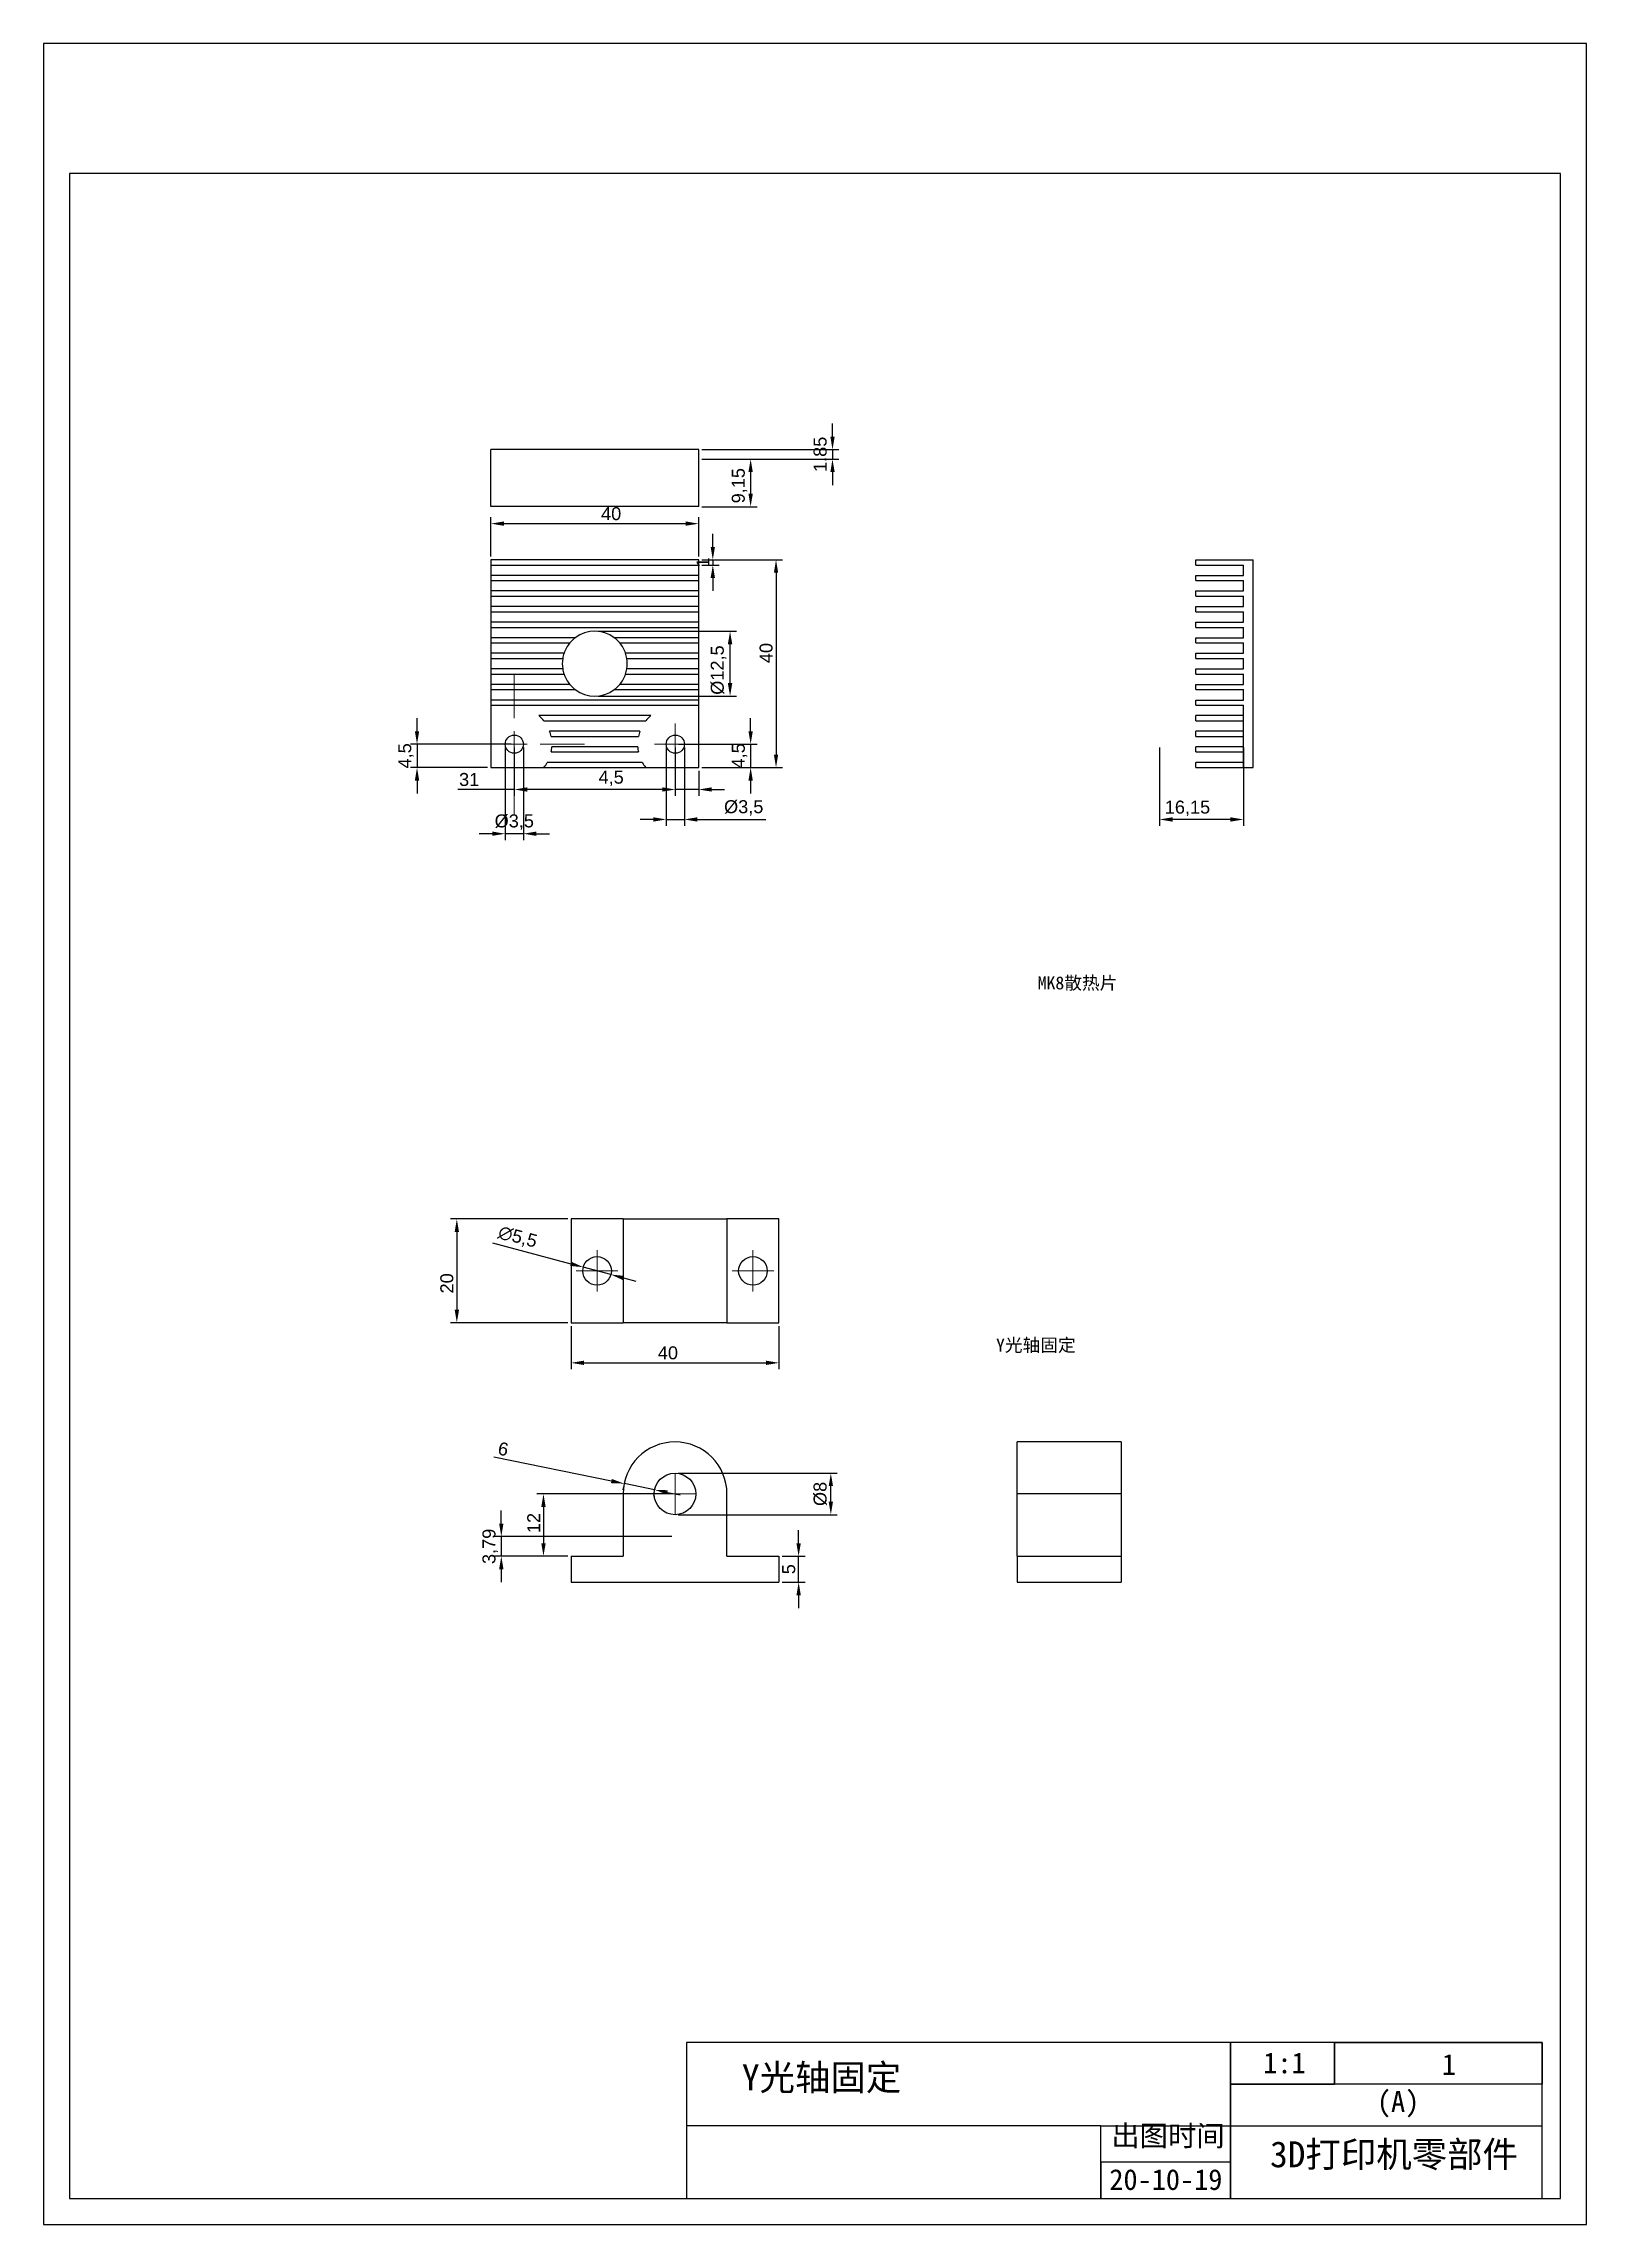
# Model space of a CAD drawing. Header units: millimetres. Extents: x -9 to 2385, y -1365 to 512.
# Drawn here: x 1450.6 to 1747.6, y -385.8 to 34.2 of the extents above; entities that cross this region are included whole.
import ezdxf

# ---------------------------------------------------------------- set-up
doc = ezdxf.new("R2010")
doc.units = ezdxf.units.MM
doc.styles.get("Standard").update_dxf_attribs({"font": 'arial.ttf'})
doc.dimstyles.new('ISO-25', dxfattribs={"dimtxt": 2.5, "dimasz": 2.5, "dimexe": 1.25, "dimexo": 0.625, "dimtad": 1, "dimtxsty": 'Standard', "dimcen": 2.5, "dimclrd": 1, "dimclre": 1, "dimclrt": 1, "dimadec": 0, "dimazin": 0, "dimtfac": 1, "dimtmove": 0, "dimatfit": 3, "dimfxl": 1, "dimtfillclr": 1, "dimarcsym": 0})

msp = doc.modelspace()

# ---------------------------------------------------------------- texts
at = {"char_height": 2.5, "attachment_point": 1}
for s, insert in [('{\\fSimSun|b0|i0|c134|p2;MK8散热片}', (1641.9414, -145.4978)), ('{\\fSimSun|b0|i0|c134|p2;Y光轴固定}', (1633.9175, -215.2483))]:
    msp.add_mtext_dynamic_manual_height_columns(s, width=39.865692, gutter_width=12.5, heights=[0], dxfattribs=dict(at, insert=insert))
at = {"attachment_point": 1}
for s, insert, char_height in [('{\\fSimSun|b0|i0|c134|p2;Y光轴固定}', (1584.9903, -355.0386, 620.1756), 5), ('{\\fSimSun|b0|i0|c134|p2;1}', (1719.737, -353.0526, 420), 4), ('{\\fSimSun|b0|i0|c134|p2;(A)}', (1707.238, -360.1838, 420), 4), ('{\\fSimSun|b0|i0|c134|p2;出图时间}', (1656.1005, -366.7931, 1260), 4), ('{\\fSimSun|b0|i0|c0|p2;3D\\fSimSun|b0|i0|c134|p2;打印机零部件}', (1686.6715, -369.8517), 5), ('{\\fSimSun|b0|i0|c134|p2;20-10-19}', (1655.7277, -375.2134), 4)]:
    msp.add_mtext(s, dxfattribs=dict(at, insert=insert, char_height=char_height))
at = {"insert": (1685.3558, -352.752, 420), "char_height": 4, "width": 9.189944, "attachment_point": 1}
msp.add_mtext('{\\fSimSun|b0|i0|c134|p2;1:1}', dxfattribs=at)

# ---------------------------------------------------------------- blocks, each defined once
blk = doc.blocks.new('*D246')
at = {"color": 1, "linetype": 'Continuous', "lineweight": -2, "transparency": 16777216}
for p, q in [((1536.67, -64.65), (1536.67, -57.05)), ((1539.17, -58.3), (1574.17, -58.3)), ((1576.67, -64.65), (1576.67, -57.05))]:
    blk.add_line(p, q, dxfattribs=at)
at = {"color": 1, "linetype": 'Continuous', "transparency": 16777216}
for points in [[(1539.17, -57.88), (1539.17, -58.71), (1536.67, -58.3)], [(1574.17, -57.88), (1574.17, -58.71), (1576.67, -58.3)]]:
    blk.add_solid(points, dxfattribs=at)
at = {"layer": 'Defpoints', "color": 0, "linetype": 'Continuous', "transparency": 16777216}
for p in [(1576.67, -58.3), (1536.67, -65.27), (1576.67, -65.27)]:
    blk.add_point(p, dxfattribs=at)
at = {"color": 1, "linetype": 'Continuous', "lineweight": 18, "transparency": 16777216, "insert": (1559.82, -55.12), "char_height": 2.5, "attachment_point": 2}
blk.add_mtext('40', dxfattribs=at)
blk = doc.blocks.new('*D247')
at = {"color": 1, "linetype": 'Continuous', "lineweight": -2, "transparency": 16777216}
for p, q in [((1577.29, -65.27), (1592.81, -65.27)), ((1591.56, -67.77), (1591.56, -102.77)), ((1577.29, -105.27), (1592.81, -105.27))]:
    blk.add_line(p, q, dxfattribs=at)
at = {"color": 1, "linetype": 'Continuous', "transparency": 16777216}
for points in [[(1591.15, -67.77), (1591.98, -67.77), (1591.56, -65.27)], [(1591.15, -102.77), (1591.98, -102.77), (1591.56, -105.27)]]:
    blk.add_solid(points, dxfattribs=at)
at = {"layer": 'Defpoints', "color": 0, "linetype": 'Continuous', "transparency": 16777216}
for p in [(1576.67, -65.27), (1576.67, -105.27), (1591.56, -105.27)]:
    blk.add_point(p, dxfattribs=at)
at = {"color": 1, "linetype": 'Continuous', "lineweight": 18, "transparency": 16777216, "insert": (1588.39, -83.22), "char_height": 2.5, "attachment_point": 2, "rotation": 90}
blk.add_mtext('40', dxfattribs=at)
blk = doc.blocks.new('*D248')
at = {"color": 1, "linetype": 'Continuous', "lineweight": -2, "transparency": 16777216}
for p, q in [((1557.29, -79.02), (1583.96, -79.02)), ((1582.71, -89.02), (1582.71, -81.52)), ((1557.29, -91.52), (1583.96, -91.52))]:
    blk.add_line(p, q, dxfattribs=at)
at = {"color": 1, "linetype": 'Continuous', "transparency": 16777216}
for points in [[(1582.29, -81.52), (1583.13, -81.52), (1582.71, -79.02)], [(1582.29, -89.02), (1583.13, -89.02), (1582.71, -91.52)]]:
    blk.add_solid(points, dxfattribs=at)
at = {"layer": 'Defpoints', "color": 0, "linetype": 'Continuous', "transparency": 16777216}
for p in [(1556.67, -79.02), (1582.71, -79.02), (1556.67, -91.52)]:
    blk.add_point(p, dxfattribs=at)
at = {"color": 1, "linetype": 'Continuous', "lineweight": 18, "transparency": 16777216, "insert": (1579, -86.5), "char_height": 2.5, "attachment_point": 2, "rotation": 90}
blk.add_mtext('%%c12,5', dxfattribs=at)
blk = doc.blocks.new('*D249')
at = {"color": 1, "linetype": 'Continuous', "lineweight": -2, "transparency": 16777216}
for p, q in [((1579.39, -62.77), (1579.39, -60.27)), ((1577.29, -65.27), (1580.64, -65.27)), ((1577.29, -66.27), (1580.64, -66.27)), ((1579.39, -65.27), (1579.39, -66.27)), ((1579.39, -68.77), (1579.39, -71.27))]:
    blk.add_line(p, q, dxfattribs=at)
at = {"color": 1, "linetype": 'Continuous', "transparency": 16777216}
for points in [[(1578.97, -62.77), (1579.81, -62.77), (1579.39, -65.27)], [(1578.97, -68.77), (1579.81, -68.77), (1579.39, -66.27)]]:
    blk.add_solid(points, dxfattribs=at)
at = {"layer": 'Defpoints', "color": 0, "linetype": 'Continuous', "transparency": 16777216}
for p in [(1576.67, -65.27), (1576.67, -66.27), (1579.39, -66.27)]:
    blk.add_point(p, dxfattribs=at)
at = {"color": 1, "linetype": 'Continuous', "lineweight": 18, "transparency": 16777216, "insert": (1576.25, -65.77), "char_height": 2.5, "attachment_point": 2, "rotation": 90}
blk.add_mtext('1', dxfattribs=at)
blk = doc.blocks.new('*D250')
at = {"color": 1, "linetype": 'Continuous', "lineweight": -2, "transparency": 16777216}
for p, q in [((1570.42, -101.4), (1570.42, -116.52)), ((1573.92, -101.4), (1573.92, -116.52)), ((1567.92, -115.27), (1565.42, -115.27)), ((1570.42, -115.27), (1573.92, -115.27)), ((1576.42, -115.27), (1589.61, -115.27))]:
    blk.add_line(p, q, dxfattribs=at)
at = {"color": 1, "linetype": 'Continuous', "transparency": 16777216}
for points in [[(1567.92, -114.85), (1567.92, -115.69), (1570.42, -115.27)], [(1576.42, -114.85), (1576.42, -115.69), (1573.92, -115.27)]]:
    blk.add_solid(points, dxfattribs=at)
at = {"layer": 'Defpoints', "color": 0, "linetype": 'Continuous', "transparency": 16777216}
for p in [(1570.42, -100.77), (1573.92, -100.77), (1570.42, -115.27)]:
    blk.add_point(p, dxfattribs=at)
at = {"color": 1, "linetype": 'Continuous', "lineweight": 18, "transparency": 16777216, "insert": (1585.34, -111.56), "char_height": 2.5, "attachment_point": 2}
blk.add_mtext('%%c3,5', dxfattribs=at)
blk = doc.blocks.new('*D251')
at = {"color": 1, "linetype": 'Continuous', "lineweight": -2, "transparency": 16777216}
for p, q in [((1539.42, -101.4), (1539.42, -119.27)), ((1542.92, -101.4), (1542.92, -119.27)), ((1536.92, -118.02), (1534.42, -118.02)), ((1542.92, -118.02), (1539.42, -118.02)), ((1545.42, -118.02), (1547.92, -118.02))]:
    blk.add_line(p, q, dxfattribs=at)
at = {"color": 1, "linetype": 'Continuous', "transparency": 16777216}
for points in [[(1536.92, -117.6), (1536.92, -118.43), (1539.42, -118.02)], [(1545.42, -117.6), (1545.42, -118.43), (1542.92, -118.02)]]:
    blk.add_solid(points, dxfattribs=at)
at = {"layer": 'Defpoints', "color": 0, "linetype": 'Continuous', "transparency": 16777216}
for p in [(1539.42, -100.77), (1542.92, -100.77), (1539.42, -118.02)]:
    blk.add_point(p, dxfattribs=at)
at = {"color": 1, "linetype": 'Continuous', "lineweight": 18, "transparency": 16777216, "insert": (1541.17, -114.3), "char_height": 2.5, "attachment_point": 2}
blk.add_mtext('%%c3,5', dxfattribs=at)
blk = doc.blocks.new('*D252')
at = {"color": 1, "linetype": 'Continuous', "lineweight": -2, "transparency": 16777216}
for p, q in [((1541.17, -101.4), (1541.17, -110.75)), ((1572.17, -101.4), (1572.17, -110.75)), ((1541.17, -109.5), (1530.31, -109.5)), ((1569.67, -109.5), (1543.67, -109.5))]:
    blk.add_line(p, q, dxfattribs=at)
at = {"color": 1, "linetype": 'Continuous', "transparency": 16777216}
for points in [[(1543.67, -109.08), (1543.67, -109.91), (1541.17, -109.5)], [(1569.67, -109.08), (1569.67, -109.91), (1572.17, -109.5)]]:
    blk.add_solid(points, dxfattribs=at)
at = {"layer": 'Defpoints', "color": 0, "linetype": 'Continuous', "transparency": 16777216}
for p in [(1541.17, -100.77), (1572.17, -100.77), (1572.17, -109.5)]:
    blk.add_point(p, dxfattribs=at)
at = {"color": 1, "linetype": 'Continuous', "lineweight": 18, "transparency": 16777216, "insert": (1532.48, -106.32), "char_height": 2.5, "attachment_point": 2}
blk.add_mtext('31', dxfattribs=at)
blk = doc.blocks.new('*D253')
at = {"color": 1, "linetype": 'Continuous', "lineweight": -2, "transparency": 16777216}
for p, q in [((1572.17, -101.4), (1572.17, -110.75)), ((1576.67, -105.9), (1576.67, -110.75)), ((1569.67, -109.5), (1556.86, -109.5)), ((1576.67, -109.5), (1572.17, -109.5)), ((1579.17, -109.5), (1581.67, -109.5))]:
    blk.add_line(p, q, dxfattribs=at)
at = {"color": 1, "linetype": 'Continuous', "transparency": 16777216}
for points in [[(1569.67, -109.08), (1569.67, -109.91), (1572.17, -109.5)], [(1579.17, -109.08), (1579.17, -109.91), (1576.67, -109.5)]]:
    blk.add_solid(points, dxfattribs=at)
at = {"layer": 'Defpoints', "color": 0, "linetype": 'Continuous', "transparency": 16777216}
for p in [(1572.17, -100.77), (1576.67, -105.27), (1576.67, -109.5)]:
    blk.add_point(p, dxfattribs=at)
at = {"color": 1, "linetype": 'Continuous', "lineweight": 18, "transparency": 16777216, "insert": (1559.82, -105.88), "char_height": 2.5, "attachment_point": 2}
blk.add_mtext('4,5', dxfattribs=at)
blk = doc.blocks.new('*D254')
at = {"color": 1, "linetype": 'Continuous', "lineweight": -2, "transparency": 16777216}
for p, q in [((1586.67, -98.27), (1586.67, -95.77)), ((1572.79, -100.77), (1587.92, -100.77)), ((1586.67, -100.77), (1586.67, -105.27)), ((1577.29, -105.27), (1587.92, -105.27)), ((1586.67, -107.77), (1586.67, -110.27))]:
    blk.add_line(p, q, dxfattribs=at)
at = {"color": 1, "linetype": 'Continuous', "transparency": 16777216}
for points in [[(1586.25, -98.27), (1587.09, -98.27), (1586.67, -100.77)], [(1586.25, -107.77), (1587.09, -107.77), (1586.67, -105.27)]]:
    blk.add_solid(points, dxfattribs=at)
at = {"layer": 'Defpoints', "color": 0, "linetype": 'Continuous', "transparency": 16777216}
for p in [(1572.17, -100.77), (1576.67, -105.27), (1586.67, -105.27)]:
    blk.add_point(p, dxfattribs=at)
at = {"color": 1, "linetype": 'Continuous', "lineweight": 18, "transparency": 16777216, "insert": (1583.05, -103.02), "char_height": 2.5, "attachment_point": 2, "rotation": 90}
blk.add_mtext('4,5', dxfattribs=at)
blk = doc.blocks.new('*D255')
at = {"color": 1, "linetype": 'Continuous', "lineweight": -2, "transparency": 16777216}
for p, q in [((1522.45, -98.27), (1522.45, -95.77)), ((1540.54, -100.77), (1521.2, -100.77)), ((1522.45, -100.77), (1522.45, -105.27)), ((1536.04, -105.27), (1521.2, -105.27)), ((1522.45, -107.77), (1522.45, -110.27))]:
    blk.add_line(p, q, dxfattribs=at)
at = {"color": 1, "linetype": 'Continuous', "transparency": 16777216}
for points in [[(1522.03, -98.27), (1522.86, -98.27), (1522.45, -100.77)], [(1522.03, -107.77), (1522.86, -107.77), (1522.45, -105.27)]]:
    blk.add_solid(points, dxfattribs=at)
at = {"layer": 'Defpoints', "color": 0, "linetype": 'Continuous', "transparency": 16777216}
for p in [(1541.17, -100.77), (1522.45, -105.27), (1536.67, -105.27)]:
    blk.add_point(p, dxfattribs=at)
at = {"color": 1, "linetype": 'Continuous', "lineweight": 18, "transparency": 16777216, "insert": (1518.83, -103.02), "char_height": 2.5, "attachment_point": 2, "rotation": 90}
blk.add_mtext('4,5', dxfattribs=at)
blk = doc.blocks.new('SW_CENTERMARKSYMBOL_0')
at = {"color": 0, "linetype": 'Continuous', "lineweight": 0}
for p, q in [((0, 5), (0, 13.5)), ((-5, 0), (-13.5, 0)), ((0, 0), (-2.5, 0)), ((0, 0), (0, 2.5)), ((0, 0), (0, -2.5)), ((0, 0), (2.5, 0)), ((5, 0), (13.5, 0)), ((0, -5), (0, -13.5))]:
    blk.add_line(p, q, dxfattribs=at)
blk = doc.blocks.new('SW_CENTERMARKSYMBOL_1')
at = {"color": 0, "linetype": 'Continuous', "lineweight": 0}
for p, q in [((-2.5, 0), (-4, 0)), ((0, 0), (-2.5, 0)), ((0, 2.5), (0, 4)), ((0, 0), (0, 2.5)), ((0, 0), (0, -2.5)), ((0, 0), (2.5, 0)), ((2.5, 0), (4, 0)), ((0, -2.5), (0, -4))]:
    blk.add_line(p, q, dxfattribs=at)
blk = doc.blocks.new('*D256')
at = {"color": 1, "linetype": 'Continuous', "lineweight": -2, "transparency": 16777216}
for p, q in [((1602.43, -41.53), (1602.43, -39.03)), ((1577.29, -44.03), (1603.68, -44.03)), ((1577.29, -45.88), (1603.68, -45.88)), ((1602.43, -44.03), (1602.43, -45.88)), ((1602.43, -48.38), (1602.43, -50.88))]:
    blk.add_line(p, q, dxfattribs=at)
at = {"color": 1, "linetype": 'Continuous', "transparency": 16777216}
for points in [[(1602.02, -41.53), (1602.85, -41.53), (1602.43, -44.03)], [(1602.02, -48.38), (1602.85, -48.38), (1602.43, -45.88)]]:
    blk.add_solid(points, dxfattribs=at)
at = {"layer": 'Defpoints', "color": 0, "linetype": 'Continuous', "transparency": 16777216}
for p in [(1576.67, -44.03), (1576.67, -45.88), (1602.43, -45.88)]:
    blk.add_point(p, dxfattribs=at)
at = {"color": 1, "linetype": 'Continuous', "lineweight": 18, "transparency": 16777216, "insert": (1598.8, -44.95), "char_height": 2.5, "attachment_point": 2, "rotation": 90}
blk.add_mtext('1,85', dxfattribs=at)
blk = doc.blocks.new('*D257')
at = {"color": 1, "linetype": 'Continuous', "lineweight": -2, "transparency": 16777216}
for p, q in [((1577.29, -45.88), (1587.92, -45.88)), ((1586.67, -48.38), (1586.67, -52.53)), ((1577.29, -55.03), (1587.92, -55.03))]:
    blk.add_line(p, q, dxfattribs=at)
at = {"color": 1, "linetype": 'Continuous', "transparency": 16777216}
for points in [[(1586.25, -48.38), (1587.09, -48.38), (1586.67, -45.88)], [(1586.25, -52.53), (1587.09, -52.53), (1586.67, -55.03)]]:
    blk.add_solid(points, dxfattribs=at)
at = {"layer": 'Defpoints', "color": 0, "linetype": 'Continuous', "transparency": 16777216}
for p in [(1576.67, -45.88), (1576.67, -55.03), (1586.67, -55.03)]:
    blk.add_point(p, dxfattribs=at)
at = {"color": 1, "linetype": 'Continuous', "lineweight": 18, "transparency": 16777216, "insert": (1583.04, -50.99), "char_height": 2.5, "attachment_point": 2, "rotation": 90}
blk.add_mtext('9,15', dxfattribs=at)
blk = doc.blocks.new('*D258')
at = {"color": 1, "linetype": 'Continuous', "lineweight": -2, "transparency": 16777216}
for p, q in [((1665.39, -101.4), (1665.39, -116.52)), ((1681.54, -101.4), (1681.54, -116.52)), ((1679.04, -115.27), (1667.89, -115.27))]:
    blk.add_line(p, q, dxfattribs=at)
at = {"color": 1, "linetype": 'Continuous', "transparency": 16777216}
for points in [[(1667.89, -114.85), (1667.89, -115.69), (1665.39, -115.27)], [(1679.04, -114.85), (1679.04, -115.69), (1681.54, -115.27)]]:
    blk.add_solid(points, dxfattribs=at)
at = {"layer": 'Defpoints', "color": 0, "linetype": 'Continuous', "transparency": 16777216}
for p in [(1665.39, -100.77), (1681.54, -100.77), (1665.39, -115.27)]:
    blk.add_point(p, dxfattribs=at)
at = {"color": 1, "linetype": 'Continuous', "lineweight": 18, "transparency": 16777216, "insert": (1670.77, -111.64), "char_height": 2.5, "attachment_point": 2}
blk.add_mtext('16,15', dxfattribs=at)
blk = doc.blocks.new('*D266')
at = {"color": 1, "linetype": 'Continuous', "lineweight": -2, "transparency": 16777216}
for p, q in [((1595.91, -254.67), (1595.91, -252.17)), ((1592.74, -257.17), (1597.16, -257.17)), ((1595.91, -262.17), (1595.91, -257.17)), ((1592.74, -262.17), (1597.16, -262.17)), ((1595.91, -264.67), (1595.91, -267.17))]:
    blk.add_line(p, q, dxfattribs=at)
at = {"color": 1, "linetype": 'Continuous', "transparency": 16777216}
for points in [[(1595.49, -254.67), (1596.33, -254.67), (1595.91, -257.17)], [(1595.49, -264.67), (1596.33, -264.67), (1595.91, -262.17)]]:
    blk.add_solid(points, dxfattribs=at)
at = {"layer": 'Defpoints', "color": 0, "linetype": 'Continuous', "transparency": 16777216}
for p in [(1592.11, -257.17), (1595.91, -257.17), (1592.11, -262.17)]:
    blk.add_point(p, dxfattribs=at)
at = {"color": 1, "linetype": 'Continuous', "lineweight": 18, "transparency": 16777216, "insert": (1592.74, -259.67), "char_height": 2.5, "attachment_point": 2, "rotation": 90}
blk.add_mtext('5', dxfattribs=at)
blk = doc.blocks.new('*D267')
at = {"color": 1, "linetype": 'Continuous', "lineweight": -2, "transparency": 16777216}
for p, q in [((1572.74, -241.17), (1603.36, -241.17)), ((1602.11, -246.67), (1602.11, -243.67)), ((1572.74, -249.17), (1603.36, -249.17))]:
    blk.add_line(p, q, dxfattribs=at)
at = {"color": 1, "linetype": 'Continuous', "transparency": 16777216}
for points in [[(1601.7, -243.67), (1602.53, -243.67), (1602.11, -241.17)], [(1601.7, -246.67), (1602.53, -246.67), (1602.11, -249.17)]]:
    blk.add_solid(points, dxfattribs=at)
at = {"layer": 'Defpoints', "color": 0, "linetype": 'Continuous', "transparency": 16777216}
for p in [(1572.11, -241.17), (1602.11, -241.17), (1572.11, -249.17)]:
    blk.add_point(p, dxfattribs=at)
at = {"color": 1, "linetype": 'Continuous', "lineweight": 18, "transparency": 16777216, "insert": (1598.79, -245.17), "char_height": 2.5, "attachment_point": 2, "rotation": 90}
blk.add_mtext('%%c8', dxfattribs=at)
blk = doc.blocks.new('*D268')
at = {"color": 1, "linetype": 'Continuous', "lineweight": -2, "transparency": 16777216}
for p, q in [((1538.67, -250.87), (1538.67, -248.37)), ((1571.49, -253.37), (1537.42, -253.37)), ((1538.67, -253.37), (1538.67, -257.17)), ((1551.49, -257.17), (1537.42, -257.17)), ((1538.67, -259.67), (1538.67, -262.17))]:
    blk.add_line(p, q, dxfattribs=at)
at = {"color": 1, "linetype": 'Continuous', "transparency": 16777216}
for points in [[(1538.25, -250.87), (1539.09, -250.87), (1538.67, -253.37)], [(1538.25, -259.67), (1539.09, -259.67), (1538.67, -257.17)]]:
    blk.add_solid(points, dxfattribs=at)
at = {"layer": 'Defpoints', "color": 0, "linetype": 'Continuous', "transparency": 16777216}
for p in [(1572.11, -253.37), (1538.67, -257.17), (1552.11, -257.17)]:
    blk.add_point(p, dxfattribs=at)
at = {"color": 1, "linetype": 'Continuous', "lineweight": 18, "transparency": 16777216, "insert": (1535.04, -255.27), "char_height": 2.5, "attachment_point": 2, "rotation": 90}
blk.add_mtext('3,79', dxfattribs=at)
blk = doc.blocks.new('*D269')
at = {"color": 1, "linetype": 'Continuous', "lineweight": -2, "transparency": 16777216}
for p, q in [((1571.49, -245.17), (1545.54, -245.17)), ((1546.79, -247.67), (1546.79, -254.67)), ((1551.49, -257.17), (1545.54, -257.17))]:
    blk.add_line(p, q, dxfattribs=at)
at = {"color": 1, "linetype": 'Continuous', "transparency": 16777216}
for points in [[(1546.37, -247.67), (1547.21, -247.67), (1546.79, -245.17)], [(1546.37, -254.67), (1547.21, -254.67), (1546.79, -257.17)]]:
    blk.add_solid(points, dxfattribs=at)
at = {"layer": 'Defpoints', "color": 0, "linetype": 'Continuous', "transparency": 16777216}
for p in [(1572.11, -245.17), (1546.79, -257.17), (1552.11, -257.17)]:
    blk.add_point(p, dxfattribs=at)
at = {"color": 1, "linetype": 'Continuous', "lineweight": 18, "transparency": 16777216, "insert": (1543.66, -250.77), "char_height": 2.5, "attachment_point": 2, "rotation": 90}
blk.add_mtext('12', dxfattribs=at)
blk = doc.blocks.new('*D270')
at = {"color": 1, "linetype": 'Continuous', "lineweight": -2, "transparency": 16777216}
for p, q in [((1559.86, -242.69), (1537.25, -238.11)), ((1568.19, -244.37), (1562.31, -243.18)), ((1562.19, -243.79), (1562.06, -244.41)), ((1568.07, -244.98), (1567.94, -245.6)), ((1570.64, -244.87), (1573.09, -245.36))]:
    blk.add_line(p, q, dxfattribs=at)
at = {"color": 1, "linetype": 'Continuous', "transparency": 16777216}
for points in [[(1559.94, -242.28), (1559.78, -243.09), (1562.31, -243.18)], [(1570.73, -244.46), (1570.56, -245.28), (1568.19, -244.37)]]:
    blk.add_solid(points, dxfattribs=at)
at = {"layer": 'Defpoints', "color": 0, "linetype": 'Continuous', "transparency": 16777216}
for p in [(1562.31, -243.18), (1562.31, -243.18), (1568.19, -244.37)]:
    blk.add_point(p, dxfattribs=at)
at = {"color": 1, "linetype": 'Continuous', "lineweight": 18, "transparency": 16777216, "insert": (1539.3, -235.28), "char_height": 2.5, "attachment_point": 2, "rotation": 348.5572}
blk.add_mtext('6', dxfattribs=at)
blk = doc.blocks.new('SW_CENTERMARKSYMBOL_2')
at = {"color": 0, "linetype": 'Continuous', "lineweight": 0}
for p, q in [((-2.5, 0), (-4, 0)), ((0, 0), (-2.5, 0)), ((0, 2.5), (0, 4)), ((0, 0), (0, 2.5)), ((0, 0), (0, -2.5)), ((0, 0), (2.5, 0)), ((2.5, 0), (4, 0)), ((0, -2.5), (0, -4))]:
    blk.add_line(p, q, dxfattribs=at)
blk = doc.blocks.new('*D271')
at = {"color": 1, "linetype": 'Continuous', "lineweight": -2, "transparency": 16777216}
for p, q in [((1552.11, -212.84), (1552.11, -221.17)), ((1592.11, -212.84), (1592.11, -221.17)), ((1554.61, -219.92), (1589.61, -219.92))]:
    blk.add_line(p, q, dxfattribs=at)
at = {"color": 1, "linetype": 'Continuous', "transparency": 16777216}
for points in [[(1554.61, -219.5), (1554.61, -220.34), (1552.11, -219.92)], [(1589.61, -219.5), (1589.61, -220.34), (1592.11, -219.92)]]:
    blk.add_solid(points, dxfattribs=at)
at = {"layer": 'Defpoints', "color": 0, "linetype": 'Continuous', "transparency": 16777216}
for p in [(1552.11, -212.21), (1592.11, -212.21), (1592.11, -219.92)]:
    blk.add_point(p, dxfattribs=at)
at = {"color": 1, "linetype": 'Continuous', "lineweight": 18, "transparency": 16777216, "insert": (1570.75, -216.74), "char_height": 2.5, "attachment_point": 2}
blk.add_mtext('40', dxfattribs=at)
blk = doc.blocks.new('*D272')
at = {"color": 1, "linetype": 'Continuous', "lineweight": -2, "transparency": 16777216}
for p, q in [((1551.49, -192.21), (1528.86, -192.21)), ((1530.11, -194.71), (1530.11, -209.71)), ((1551.49, -212.21), (1528.86, -212.21))]:
    blk.add_line(p, q, dxfattribs=at)
at = {"color": 1, "linetype": 'Continuous', "transparency": 16777216}
for points in [[(1529.7, -194.71), (1530.53, -194.71), (1530.11, -192.21)], [(1529.7, -209.71), (1530.53, -209.71), (1530.11, -212.21)]]:
    blk.add_solid(points, dxfattribs=at)
at = {"layer": 'Defpoints', "color": 0, "linetype": 'Continuous', "transparency": 16777216}
for p in [(1552.11, -192.21), (1530.11, -212.21), (1552.11, -212.21)]:
    blk.add_point(p, dxfattribs=at)
at = {"color": 1, "linetype": 'Continuous', "lineweight": 18, "transparency": 16777216, "insert": (1526.93, -204.61), "char_height": 2.5, "attachment_point": 2, "rotation": 90}
blk.add_mtext('20', dxfattribs=at)
blk = doc.blocks.new('*D273')
at = {"color": 1, "linetype": 'Continuous', "lineweight": -2, "transparency": 16777216}
for p, q in [((1536.96, -196.81), (1552.04, -200.85)), ((1559.77, -202.92), (1554.46, -201.5)), ((1562.18, -203.57), (1564.6, -204.22))]:
    blk.add_line(p, q, dxfattribs=at)
at = {"color": 1, "linetype": 'Continuous', "transparency": 16777216}
for points in [[(1552.15, -200.45), (1551.93, -201.26), (1554.46, -201.5)], [(1562.29, -203.17), (1562.08, -203.97), (1559.77, -202.92)]]:
    blk.add_solid(points, dxfattribs=at)
at = {"layer": 'Defpoints', "color": 0, "linetype": 'Continuous', "transparency": 16777216}
for p in [(1554.46, -201.5), (1559.77, -202.92)]:
    blk.add_point(p, dxfattribs=at)
at = {"color": 1, "linetype": 'Continuous', "lineweight": 18, "transparency": 16777216, "insert": (1538.53, -193.39), "char_height": 2.5, "attachment_point": 1, "rotation": 345}
blk.add_mtext('∅5,5', dxfattribs=at)
blk = doc.blocks.new('SW_CENTERMARKSYMBOL_3')
at = {"color": 0, "linetype": 'Continuous', "lineweight": 0}
for p, q in [((-2.5, 0), (-4, 0)), ((0, 0), (-2.5, 0)), ((0, 2.5), (0, 4)), ((0, 0), (0, 2.5)), ((0, 0), (0, -2.5)), ((0, 0), (2.5, 0)), ((2.5, 0), (4, 0)), ((0, -2.5), (0, -4))]:
    blk.add_line(p, q, dxfattribs=at)
blk = doc.blocks.new('SW_CENTERMARKSYMBOL_4')
at = {"color": 0, "linetype": 'Continuous', "lineweight": 0}
for p, q in [((-2.5, 0), (-4, 0)), ((0, 0), (-2.5, 0)), ((0, 2.5), (0, 4)), ((0, 0), (0, 2.5)), ((0, 0), (0, -2.5)), ((0, 0), (2.5, 0)), ((2.5, 0), (4, 0)), ((0, -2.5), (0, -4))]:
    blk.add_line(p, q, dxfattribs=at)

# ---------------------------------------------------------------- dimensions: what is measured, and where the dimension line sits
at = {"color": 7, "linetype": 'Continuous', "lineweight": 18}
for base, p1, p2, angle, picture, middle in [((1602.4328, -45.8766), (1576.6694, -44.0266), (1576.6694, -45.8766), 90, '*D256', (1602.4328, -44.9516)), ((1586.6694, -55.0266), (1576.6694, -45.8766), (1576.6694, -55.0266), 90, '*D257', (1586.6694, -50.993)), ((1579.3891, -66.2705), (1576.6694, -65.2705), (1576.6694, -66.2705), 90, '*D249', (1579.3891, -65.7705)), ((1591.563, -105.2705), (1576.6694, -65.2705), (1576.6694, -105.2705), 90, '*D247', (1591.563, -83.2218)), ((1522.4475, -105.2705), (1541.1694, -100.7705), (1536.6694, -105.2705), 90, '*D255', (1522.4475, -103.0205)), ((1586.6694, -105.2705), (1572.1694, -100.7705), (1576.6694, -105.2705), 90, '*D254', (1586.6694, -103.0205)), ((1530.1126, -212.2114), (1552.1126, -192.2114), (1552.1126, -212.2114), 90, '*D272', (1530.1126, -204.608)), ((1562.3113, -243.1814), (1568.1921, -244.3718), (1562.3113, -243.1814), 348.557206, '*D270', (1538.6709, -238.3963)), ((1546.7911, -257.1653), (1572.1126, -245.1653), (1552.1126, -257.1653), 90, '*D269', (1546.7911, -250.7726)), ((1538.6709, -257.1653), (1572.1126, -253.3727), (1552.1126, -257.1653), 90, '*D268', (1538.6709, -255.269)), ((1595.9095, -257.1653), (1592.1126, -262.1653), (1592.1126, -257.1653), 90, '*D266', (1595.9095, -259.6653))]:
    dim = msp.add_linear_dim(base=base, p1=p1, p2=p2, angle=angle, dimstyle='ISO-25', dxfattribs=at)
    dim.commit()
    dim.dimension.update_dxf_attribs({"geometry": picture, "text_midpoint": middle, "dimtype": 160})
for base, p1, p2, picture, middle in [((1576.6694, -58.2952), (1536.6694, -65.2705), (1576.6694, -65.2705), '*D246', (1559.8235, -58.2952)), ((1572.1694, -109.4953), (1541.1694, -100.7705), (1572.1694, -100.7705), '*D252', (1532.4844, -109.4953)), ((1576.6694, -109.4953), (1572.1694, -100.7705), (1576.6694, -105.2705), '*D253', (1559.8235, -109.4953)), ((1665.385, -115.2705), (1681.535, -100.7705), (1665.385, -100.7705), '*D258', (1670.7658, -115.2705)), ((1592.1126, -219.9192), (1552.1126, -212.2114), (1592.1126, -212.2114), '*D271', (1570.7549, -219.9192))]:
    dim = msp.add_linear_dim(base=base, p1=p1, p2=p2, dimstyle='ISO-25', dxfattribs=at)
    dim.commit()
    dim.dimension.update_dxf_attribs({"geometry": picture, "text_midpoint": middle, "dimtype": 160})
for base, p1, p2, picture, middle in [((1582.7113, -79.0205), (1556.6694, -91.5205), (1556.6694, -79.0205), '*D248', (1582.7113, -86.5044)), ((1602.1126, -241.1653), (1572.1126, -249.1653), (1572.1126, -241.1653), '*D267', (1602.1126, -245.1653))]:
    dim = msp.add_linear_dim(base=base, p1=p1, p2=p2, angle=90, text='%%c<>', dimstyle='ISO-25', dxfattribs=at)
    dim.commit()
    dim.dimension.update_dxf_attribs({"geometry": picture, "text_midpoint": middle, "dimtype": 160})
for base, p1, p2, picture, middle in [((1539.4194, -118.0155), (1542.9194, -100.7705), (1539.4194, -100.7705), '*D251', (1541.1694, -118.0155)), ((1570.4194, -115.2705), (1573.9194, -100.7705), (1570.4194, -100.7705), '*D250', (1585.3359, -115.2705))]:
    dim = msp.add_linear_dim(base=base, p1=p1, p2=p2, text='%%c<>', dimstyle='ISO-25', dxfattribs=at)
    dim.commit()
    dim.dimension.update_dxf_attribs({"geometry": picture, "text_midpoint": middle, "dimtype": 160})
dim = msp.add_diameter_dim_2p(p1=(1559.7689, -202.9232), p2=(1554.4563, -201.4997), dimstyle='ISO-25', dxfattribs=at)
dim.commit()
dim.dimension.update_dxf_attribs({"geometry": '*D273', "text_midpoint": (1541.0872, -197.9175), "dimtype": 163})

# ---------------------------------------------------------------- linework, layer by layer
at = {"color": 7, "linetype": 'Continuous', "lineweight": 25}
for p, q in [((1576.6694, -44.0266), (1536.6694, -44.0266)), ((1536.6694, -55.0266), (1536.6694, -44.0266)), ((1576.6694, -55.0266), (1576.6694, -44.0266)), ((1576.6694, -55.0266), (1536.6694, -55.0266)), ((1576.6694, -65.2705), (1536.6694, -65.2705)), ((1536.6694, -65.2705), (1536.6694, -66.2705)), ((1536.6694, -66.2705), (1576.6694, -66.2705)), ((1536.6694, -66.2705), (1536.6694, -68.2705)), ((1576.6694, -66.2705), (1576.6694, -65.2705)), ((1576.6694, -68.2705), (1576.6694, -66.2705)), ((1672.385, -66.2705), (1672.385, -65.2705)), ((1672.385, -65.2705), (1683.385, -65.2705)), ((1672.385, -66.2705), (1681.535, -66.2705)), ((1681.535, -68.2705), (1681.535, -66.2705)), ((1683.385, -105.2705), (1683.385, -65.2705)), ((1576.6694, -68.2705), (1536.6694, -68.2705)), ((1536.6694, -68.2705), (1536.6694, -69.2705)), ((1536.6694, -69.2705), (1576.6694, -69.2705)), ((1536.6694, -69.2705), (1536.6694, -71.2705)), ((1576.6694, -71.2705), (1536.6694, -71.2705)), ((1536.6694, -71.2705), (1536.6694, -72.2705)), ((1576.6694, -69.2705), (1576.6694, -68.2705)), ((1576.6694, -71.2705), (1576.6694, -69.2705)), ((1576.6694, -72.2705), (1576.6694, -71.2705)), ((1672.385, -69.2705), (1672.385, -68.2705)), ((1672.385, -68.2705), (1681.535, -68.2705)), ((1672.385, -69.2705), (1681.535, -69.2705)), ((1672.385, -72.2705), (1672.385, -71.2705)), ((1672.385, -71.2705), (1681.535, -71.2705)), ((1681.535, -71.2705), (1681.535, -69.2705)), ((1536.6694, -72.2705), (1576.6694, -72.2705)), ((1536.6694, -72.2705), (1536.6694, -74.2705)), ((1576.6694, -74.2705), (1536.6694, -74.2705)), ((1536.6694, -74.2705), (1536.6694, -75.2705)), ((1536.6694, -75.2705), (1576.6694, -75.2705)), ((1536.6694, -75.2705), (1536.6694, -77.2705)), ((1576.6694, -74.2705), (1576.6694, -72.2705)), ((1576.6694, -75.2705), (1576.6694, -74.2705)), ((1576.6694, -77.2705), (1576.6694, -75.2705)), ((1672.385, -72.2705), (1681.535, -72.2705)), ((1672.385, -75.2705), (1672.385, -74.2705)), ((1672.385, -74.2705), (1681.535, -74.2705)), ((1672.385, -75.2705), (1681.535, -75.2705)), ((1681.535, -74.2705), (1681.535, -72.2705)), ((1681.535, -77.2705), (1681.535, -75.2705)), ((1576.6694, -77.2705), (1536.6694, -77.2705)), ((1536.6694, -77.2705), (1536.6694, -78.2705)), ((1536.6694, -78.2705), (1576.6694, -78.2705)), ((1536.6694, -78.2705), (1536.6694, -80.2705)), ((1576.6694, -78.2705), (1576.6694, -77.2705)), ((1576.6694, -80.2705), (1576.6694, -78.2705)), ((1672.385, -78.2705), (1672.385, -77.2705)), ((1672.385, -77.2705), (1681.535, -77.2705)), ((1672.385, -78.2705), (1681.535, -78.2705)), ((1681.535, -80.2705), (1681.535, -78.2705)), ((1552.9194, -80.2705), (1536.6694, -80.2705)), ((1536.6694, -80.2705), (1536.6694, -81.2705)), ((1536.6694, -81.2705), (1551.8671, -81.2705)), ((1536.6694, -81.2705), (1536.6694, -83.2705)), ((1550.7481, -83.2705), (1536.6694, -83.2705)), ((1536.6694, -83.2705), (1536.6694, -84.2705)), ((1576.6694, -80.2705), (1560.4194, -80.2705)), ((1561.4718, -81.2705), (1576.6694, -81.2705)), ((1576.6694, -83.2705), (1562.5908, -83.2705)), ((1576.6694, -81.2705), (1576.6694, -80.2705)), ((1576.6694, -83.2705), (1576.6694, -81.2705)), ((1576.6694, -84.2705), (1576.6694, -83.2705)), ((1672.385, -81.2705), (1672.385, -80.2705)), ((1672.385, -80.2705), (1681.535, -80.2705)), ((1672.385, -81.2705), (1681.535, -81.2705)), ((1672.385, -84.2705), (1672.385, -83.2705)), ((1672.385, -83.2705), (1681.535, -83.2705)), ((1681.535, -83.2705), (1681.535, -81.2705)), ((1536.6694, -84.2705), (1550.4999, -84.2705)), ((1536.6694, -84.2705), (1536.6694, -86.2705)), ((1550.4999, -86.2705), (1536.6694, -86.2705)), ((1536.6694, -86.2705), (1536.6694, -87.2705)), ((1536.6694, -87.2705), (1550.7481, -87.2705)), ((1536.6694, -87.2705), (1536.6694, -89.2705)), ((1562.5908, -87.2705), (1576.6694, -87.2705)), ((1562.8389, -84.2705), (1576.6694, -84.2705)), ((1576.6694, -86.2705), (1562.8389, -86.2705)), ((1576.6694, -86.2705), (1576.6694, -84.2705)), ((1576.6694, -87.2705), (1576.6694, -86.2705)), ((1576.6694, -89.2705), (1576.6694, -87.2705)), ((1672.385, -84.2705), (1681.535, -84.2705)), ((1672.385, -87.2705), (1672.385, -86.2705)), ((1672.385, -86.2705), (1681.535, -86.2705)), ((1672.385, -87.2705), (1681.535, -87.2705)), ((1681.535, -86.2705), (1681.535, -84.2705)), ((1681.535, -89.2705), (1681.535, -87.2705)), ((1551.8671, -89.2705), (1536.6694, -89.2705)), ((1536.6694, -89.2705), (1536.6694, -90.2705)), ((1536.6694, -90.2705), (1552.9194, -90.2705)), ((1536.6694, -90.2705), (1536.6694, -92.2705)), ((1576.6694, -92.2705), (1536.6694, -92.2705)), ((1536.6694, -92.2705), (1536.6694, -93.2705)), ((1560.4194, -90.2705), (1576.6694, -90.2705)), ((1576.6694, -89.2705), (1561.4718, -89.2705)), ((1576.6694, -90.2705), (1576.6694, -89.2705)), ((1576.6694, -92.2705), (1576.6694, -90.2705)), ((1576.6694, -93.2705), (1576.6694, -92.2705)), ((1672.385, -90.2705), (1672.385, -89.2705)), ((1672.385, -89.2705), (1681.535, -89.2705)), ((1672.385, -90.2705), (1681.535, -90.2705)), ((1672.385, -93.2705), (1672.385, -92.2705)), ((1672.385, -92.2705), (1681.535, -92.2705)), ((1681.535, -92.2705), (1681.535, -90.2705)), ((1536.6694, -93.2705), (1576.6694, -93.2705)), ((1536.6694, -93.2705), (1536.6694, -105.2705)), ((1567.437, -95.2705), (1545.9018, -95.2705)), ((1546.8611, -96.2705), (1566.4777, -96.2705)), ((1576.6694, -105.2705), (1576.6694, -93.2705)), ((1672.385, -93.2705), (1681.535, -93.2705)), ((1672.385, -96.2705), (1672.385, -95.2705)), ((1681.535, -95.2705), (1672.385, -95.2705)), ((1672.385, -96.2705), (1681.535, -96.2705)), ((1681.535, -105.2705), (1681.535, -93.2705)), ((1565.358, -98.2705), (1547.9808, -98.2705)), ((1548.2684, -99.2705), (1565.0704, -99.2705)), ((1672.385, -99.2705), (1672.385, -98.2705)), ((1681.535, -98.2705), (1672.385, -98.2705)), ((1672.385, -99.2705), (1681.535, -99.2705)), ((1565.8137, -104.2705), (1547.5252, -104.2705)), ((1548.2684, -102.2705), (1565.0704, -102.2705)), ((1564.9309, -101.2705), (1548.4079, -101.2705)), ((1672.385, -102.2705), (1672.385, -101.2705)), ((1681.535, -101.2705), (1672.385, -101.2705)), ((1672.385, -102.2705), (1681.535, -102.2705)), ((1672.385, -105.2705), (1672.385, -104.2705)), ((1681.535, -104.2705), (1672.385, -104.2705)), ((1536.6694, -105.2705), (1546.8611, -105.2705)), ((1546.8611, -105.2705), (1566.4777, -105.2705)), ((1566.4777, -105.2705), (1576.6694, -105.2705)), ((1672.385, -105.2705), (1681.535, -105.2705)), ((1681.535, -105.2705), (1683.385, -105.2705)), ((1552.1126, -192.2114), (1552.1126, -212.2114)), ((1562.1126, -192.2114), (1552.1126, -192.2114)), ((1562.1126, -192.2114), (1562.1126, -212.2114)), ((1562.1126, -192.2114), (1582.1126, -192.2114)), ((1582.1126, -192.2114), (1582.1126, -212.2114)), ((1592.1126, -192.2114), (1582.1126, -192.2114)), ((1592.1126, -212.2114), (1592.1126, -192.2114)), ((1552.1126, -212.2114), (1562.1126, -212.2114)), ((1582.1126, -212.2114), (1562.1126, -212.2114)), ((1582.1126, -212.2114), (1592.1126, -212.2114)), ((1657.9901, -235.1653), (1637.9901, -235.1653)), ((1637.9901, -245.1653), (1637.9901, -235.1653)), ((1657.9901, -235.1653), (1657.9901, -245.1653)), ((1562.1126, -245.1653), (1562.1126, -257.1653)), ((1582.1126, -257.1653), (1582.1126, -245.1653)), ((1657.9901, -245.1653), (1637.9901, -245.1653)), ((1637.9901, -257.1653), (1637.9901, -245.1653)), ((1657.9901, -245.1653), (1657.9901, -257.1653)), ((1552.1126, -257.1653), (1562.1126, -257.1653)), ((1552.1126, -257.1653), (1552.1126, -262.1653)), ((1582.1126, -257.1653), (1592.1126, -257.1653)), ((1592.1126, -257.1653), (1592.1126, -262.1653)), ((1637.9901, -257.1653), (1637.9901, -262.1653)), ((1637.9901, -257.1653), (1657.9901, -257.1653)), ((1657.9901, -257.1653), (1657.9901, -262.1653)), ((1552.1126, -262.1653), (1592.1126, -262.1653)), ((1637.9901, -262.1653), (1657.9901, -262.1653))]:
    msp.add_line(p, q, dxfattribs=at)
for p, q in [((1574.3312, -350.8486, 420), (1574.3312, -380.8486, 420)), ((1599.0629, -350.8486, 420), (1574.3312, -350.8486, 420)), ((1699.0629, -350.8486, 420), (1599.0629, -350.8486, 420)), ((1679.0629, -380.8486, 420), (1679.0629, -350.8486, 420)), ((1679.0629, -350.8486, 420), (1679.0629, -358.8486, 420)), ((1699.0629, -358.8486, 420), (1699.0629, -350.8486, 420)), ((1699.0629, -358.8486, 420), (1699.0629, -350.8486, 420)), ((1699.0629, -350.8486, 420), (1739.0629, -350.8486, 420)), ((1739.0629, -350.8486, 420), (1699.0629, -350.8486, 420)), ((1699.0629, -350.8486, 420), (1699.0629, -358.8486, 420)), ((1739.0629, -380.8486, 420), (1739.0629, -350.8486, 420)), ((1739.0629, -350.8486, 420), (1739.0629, -358.8486, 420)), ((1679.0629, -358.8486, 420), (1699.0629, -358.8486, 420)), ((1699.0629, -358.8486, 420), (1679.0629, -358.8486, 420)), ((1679.0629, -358.8486, 420), (1679.0629, -380.8486, 420)), ((1739.0629, -358.8486, 420), (1699.0629, -358.8486, 420)), ((1654.0629, -366.8486, 420), (1574.3312, -366.8486, 420)), ((1654.0629, -380.8486, 420), (1654.0629, -366.8486, 420)), ((1654.0629, -366.8486, 420), (1679.0629, -366.8486, 420)), ((1679.0629, -380.8486, 420), (1679.0629, -366.8486, 420)), ((1679.0629, -366.8486, 420), (1739.0629, -366.8486, 420)), ((1679.0629, -373.8486, 420), (1654.0629, -373.8486, 420)), ((1654.0629, -373.8486, 420), (1654.0629, -380.8486, 420)), ((1599.0629, -380.8486, 420), (1614.0629, -380.8486, 420)), ((1614.0629, -380.8486, 420), (1654.0629, -380.8486, 420)), ((1654.0629, -380.8486, 420), (1679.0629, -380.8486, 420))]:
    msp.add_line(p, q)
for points in [[(1450.5629, 34.1514), (1450.5629, -385.8486), (1747.5629, -385.8486), (1747.5629, 34.1514)], [(1455.5629, 9.1514), (1455.5629, -380.8486), (1742.5629, -380.8486), (1742.5629, 9.1514)]]:
    msp.add_lwpolyline(points, close=True)
for centre, radius in [((1541.1694, -100.7705), 1.75), ((1572.1694, -100.7705), 1.75), ((1557.1126, -202.2114), 2.75), ((1587.1126, -202.2114), 2.75), ((1572.1126, -245.1653), 4)]:
    msp.add_circle(centre, radius, dxfattribs=at)
for centre, radius, start, end in [((1556.6694, -85.2705), 6.25, 53.130102, 126.869898), ((1556.6694, -85.2705), 6.25, 161.337075, 170.793104), ((1556.6694, -85.2705), 6.25, 140.208181, 161.337075), ((1556.6694, -85.2705), 6.25, 126.869898, 140.208181), ((1556.6694, -85.2705), 6.25, 39.791819, 53.130102), ((1556.6694, -85.2705), 6.25, 18.662925, 39.791819), ((1556.6694, -85.2705), 6.25, 9.206896, 18.662925), ((1556.6694, -85.2705), 6.25, 170.793104, 189.206896), ((1556.6694, -85.2705), 6.25, 189.206896, 198.662925), ((1556.6694, -85.2705), 6.25, 198.662925, 219.791819), ((1556.6694, -85.2705), 6.25, 320.208181, 341.337075), ((1556.6694, -85.2705), 6.25, 341.337075, 350.793104), ((1556.6694, -85.2705), 6.25, 350.793104, 9.206896), ((1556.6694, -85.2705), 6.25, 219.791819, 233.130102), ((1556.6694, -85.2705), 6.25, 233.130102, 306.869898), ((1556.6694, -85.2705), 6.25, 306.869898, 320.208181), ((1541.1694, -100.7705), 7.2557, 38.33077, 49.290193), ((1572.1694, -100.7705), 7.2557, 130.709807, 141.66923), ((1541.1694, -100.7705), 7.2557, 11.930993, 20.154681), ((1572.1694, -100.7705), 7.2557, 159.845319, 168.069007), ((1541.1694, -100.7705), 7.2557, 321.66923, 331.159166), ((1541.1694, -100.7705), 7.2557, 348.069007, 356.04855), ((1572.1694, -100.7705), 7.2557, 183.95145, 191.930993), ((1572.1694, -100.7705), 7.2557, 208.840834, 218.33077), ((1572.1126, -245.1653), 10, 0, 180)]:
    msp.add_arc(centre, radius, start, end, dxfattribs=at)

# ---------------------------------------------------------------- block references
at = {"color": 7, "linetype": 'Continuous', "lineweight": 0}
for name, p in [('SW_CENTERMARKSYMBOL_0', (1541.1694, -100.7705)), ('SW_CENTERMARKSYMBOL_1', (1572.1694, -100.7705)), ('SW_CENTERMARKSYMBOL_4', (1557.1126, -202.2114)), ('SW_CENTERMARKSYMBOL_3', (1587.1126, -202.2114)), ('SW_CENTERMARKSYMBOL_2', (1572.1126, -245.1653))]:
    msp.add_blockref(name, p, dxfattribs=at)

msp.set_redraw_order([(e.dxf.handle, doc.entitydb.next_handle()) for e in msp.query("TEXT MTEXT ATTDEF DIMENSION ARC_DIMENSION")])  # texts and dimensions are drawn at this point

doc.saveas('drawing.dxf')
